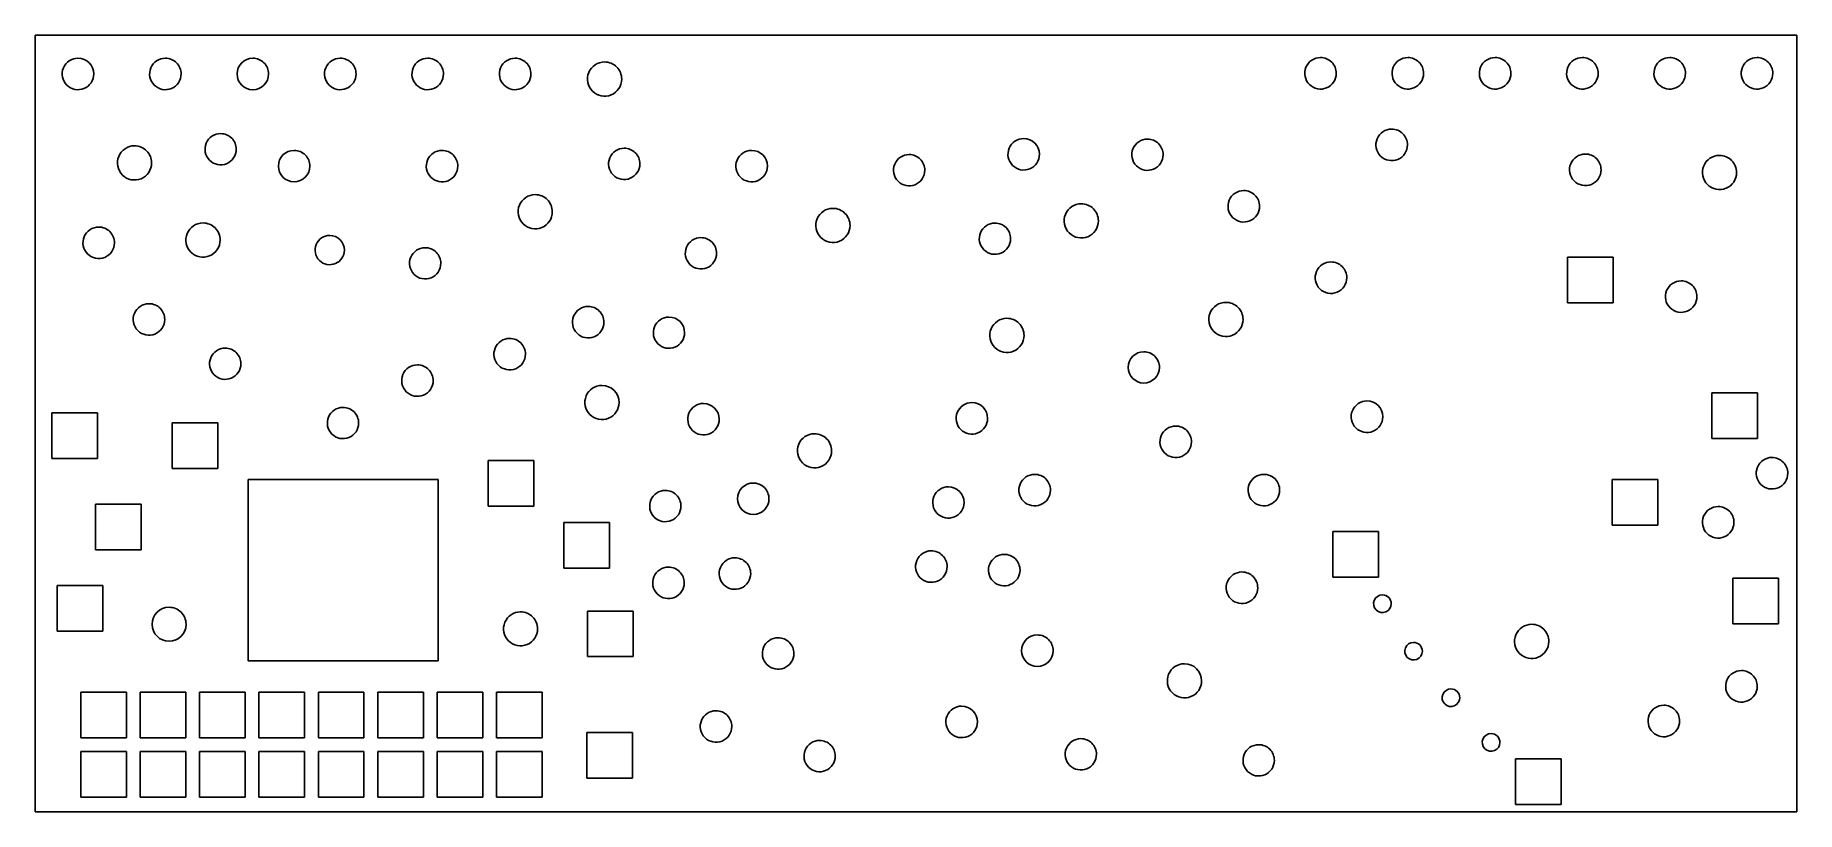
# Model space of a CAD drawing. Extents: x 149 to 40339, y 2 to 17730.
import ezdxf

# ---------------------------------------------------------------- set-up
doc = ezdxf.new("R2010")
doc.units = 0
doc.layers.get('0').update_dxf_attribs({"linetype": 'CONTINUOUS'})

msp = doc.modelspace()

# ---------------------------------------------------------------- linework, layer by layer
at = {"color": 7}
for points in [[(148.96037, 17730.009097), (40339.15611, 17730.009097)], [(148.96037, 17412.509196), (148.96037, 17730.009097)], [(40337.304027, 15877.132594), (40339.15611, 17730.009097)], [(149.75412, 15877.132594), (148.96037, 17412.509196)], [(149.75412, 15877.132594), (149.75412, 2.137568)], [(40337.304027, 2.137568), (40337.304027, 15877.132594)], [(35109.138999, 11618.665178), (35109.138999, 12660.329435)], [(35109.138999, 11618.665178), (35109.138999, 12660.329435)], [(35109.138999, 12660.329435), (36150.803256, 12660.329435)], [(36150.803256, 12660.329435), (36150.803256, 11618.665178)], [(36150.803256, 12660.329435), (36150.803256, 11618.665178)], [(36150.803256, 11618.665178), (35109.138999, 11618.665178)], [(36150.803256, 11618.665178), (35109.138999, 11618.665178)], [(38399.760885, 9564.440822), (38920.725305, 9564.440822)], [(38399.760885, 8522.776565), (38399.760885, 9564.440822)], [(38399.760885, 8522.776565), (38399.760885, 9564.440822)], [(38399.760885, 9564.440822), (39441.425141, 9564.440822)], [(38920.725305, 9564.440822), (39441.425141, 9564.440822)], [(39441.425141, 9564.440822), (39441.425141, 8522.776565)], [(39441.425141, 9564.440822), (39441.425141, 8522.776565)], [(524.668586, 8064.518375), (524.668586, 9106.182632)], [(524.668586, 8064.518375), (524.668586, 9106.182632)], [(524.668586, 9106.182632), (1566.332843, 9106.182632)], [(1566.332843, 9106.182632), (1566.332843, 8064.518375)], [(1566.332843, 9106.182632), (1566.332843, 8064.518375)], [(3274.746891, 7835.38928), (3274.746891, 8877.053537)], [(3275.557309, 7835.838543), (3275.557309, 8877.5028)], [(3275.557309, 8877.5028), (4317.221566, 8877.5028)], [(4316.411148, 8877.053537), (4316.411148, 7835.38928)], [(4317.221566, 8877.5028), (4317.221566, 7835.838543)], [(39441.425141, 8522.776565), (38399.760885, 8522.776565)], [(39441.425141, 8522.776565), (38399.760885, 8522.776565)], [(1566.332843, 8064.518375), (524.668586, 8064.518375)], [(1566.332843, 8064.518375), (524.668586, 8064.518375)], [(4316.411148, 7835.38928), (3274.746891, 7835.38928)], [(4317.221566, 7835.838543), (3275.557309, 7835.838543)], [(10483.052965, 8022.714222), (11004.017385, 8022.714222)], [(10483.052965, 6981.049965), (10483.052965, 8022.714222)], [(10483.052965, 6981.049965), (10483.052965, 8022.714222)], [(10483.052965, 8022.714222), (11524.717222, 8022.714222)], [(11004.017385, 8022.714222), (11524.717222, 8022.714222)], [(11524.717222, 8022.714222), (11524.717222, 6981.049965)], [(11524.717222, 8022.714222), (11524.717222, 6981.049965)], [(5005.918009, 3444.70935), (5005.918009, 7586.597946)], [(5005.918009, 7586.597946), (9344.457576, 7586.597946)], [(9344.457576, 7586.597946), (9344.457576, 3444.70935)], [(36128.842846, 7585.358109), (36649.807266, 7585.358109)], [(36128.842846, 6543.693852), (36128.842846, 7585.358109)], [(36128.842846, 6543.693852), (36128.842846, 7585.358109)], [(36128.842846, 7585.358109), (37170.507103, 7585.358109)], [(36649.807266, 7585.358109), (37170.507103, 7585.358109)], [(37170.507103, 7585.358109), (37170.507103, 6543.693852)], [(37170.507103, 7585.358109), (37170.507103, 6543.693852)], [(1524.793272, 5981.189861), (1524.793272, 7022.854118)], [(1524.793272, 5981.189861), (1524.793272, 7022.854118)], [(1524.793272, 7022.854118), (2566.457529, 7022.854118)], [(2566.457529, 7022.854118), (2566.457529, 5981.189861)], [(2566.457529, 7022.854118), (2566.457529, 5981.189861)], [(11524.717222, 6981.049965), (10483.052965, 6981.049965)], [(11524.717222, 6981.049965), (10483.052965, 6981.049965)], [(12212.36909, 5564.471242), (12212.36909, 6606.135499)], [(12212.36909, 5564.471242), (12212.36909, 6606.135499)], [(12212.36909, 6606.135499), (13254.033347, 6606.135499)], [(13254.033347, 6606.135499), (13254.033347, 5564.471242)], [(13254.033347, 6606.135499), (13254.033347, 5564.471242)], [(37170.507103, 6543.693852), (36128.842846, 6543.693852)], [(37170.507103, 6543.693852), (36128.842846, 6543.693852)], [(29753.97401, 5356.244224), (29753.97401, 6397.908481)], [(29753.97401, 5356.244224), (29753.97401, 6397.908481)], [(29753.97401, 6397.908481), (30795.638267, 6397.908481)], [(30795.638267, 6397.908481), (30795.638267, 5356.244224)], [(2566.457529, 5981.189861), (1524.793272, 5981.189861)], [(2566.457529, 5981.189861), (1524.793272, 5981.189861)], [(13254.033347, 5564.471242), (12212.36909, 5564.471242)], [(13254.033347, 5564.471242), (12212.36909, 5564.471242)], [(30795.638267, 5356.244224), (29753.97401, 5356.244224)], [(30795.638267, 5356.244224), (29753.97401, 5356.244224)], [(38878.921151, 4293.67789), (38878.921151, 5335.342147)], [(38878.921151, 4293.67789), (38878.921151, 5335.342147)], [(38878.921151, 5335.342147), (39920.585408, 5335.342147)], [(39920.585408, 5335.342147), (39920.585408, 4293.67789)], [(39920.585408, 5335.342147), (39920.585408, 4293.67789)], [(649.816463, 4126.990442), (649.816463, 5168.654699)], [(649.816463, 4126.990442), (649.816463, 5168.654699)], [(649.816463, 5168.654699), (1691.48072, 5168.654699)], [(1691.48072, 5168.654699), (1691.48072, 4126.990442)], [(1691.48072, 5168.654699), (1691.48072, 4126.990442)], [(12748.679339, 3543.584375), (12748.679339, 4585.248632)], [(12748.679339, 3543.584375), (12748.679339, 4585.248632)], [(12748.679339, 4585.248632), (13790.343596, 4585.248632)], [(13790.343596, 4585.248632), (13790.343596, 3543.584375)], [(13790.343596, 4585.248632), (13790.343596, 3543.584375)], [(1691.48072, 4126.990442), (649.816463, 4126.990442)], [(1691.48072, 4126.990442), (649.816463, 4126.990442)], [(39920.585408, 4293.67789), (38878.921151, 4293.67789)], [(39920.585408, 4293.67789), (38878.921151, 4293.67789)], [(9344.457576, 3444.70935), (5005.918009, 3444.70935)], [(13790.343596, 3543.584375), (12748.679339, 3543.584375)], [(13790.343596, 3543.584375), (12748.679339, 3543.584375)], [(1191.418377, 1689.384956), (1191.418377, 2731.049213)], [(1191.418377, 1689.384956), (1191.418377, 2731.049213)], [(1191.418377, 2731.049213), (2233.082634, 2731.049213)], [(2233.082634, 2731.049213), (2233.082634, 1689.384956)], [(2233.082634, 2731.049213), (2233.082634, 1689.384956)], [(2545.555452, 1689.384956), (2545.555452, 2731.049213)], [(2545.555452, 1689.384956), (2545.555452, 2731.049213)], [(2545.555452, 2731.049213), (3587.219709, 2731.049213)], [(3587.219709, 2731.049213), (3587.219709, 1689.384956)], [(3587.219709, 2731.049213), (3587.219709, 1689.384956)], [(3899.692528, 1689.384956), (3899.692528, 2731.049213)], [(3899.692528, 1689.384956), (3899.692528, 2731.049213)], [(3899.692528, 2731.049213), (4941.356785, 2731.049213)], [(4941.356785, 2731.049213), (4941.356785, 1689.384956)], [(4941.356785, 2731.049213), (4941.356785, 1689.384956)], [(5253.829604, 1689.384956), (5253.829604, 2731.049213)], [(5253.829604, 1689.384956), (5253.829604, 2731.049213)], [(5253.829604, 2731.049213), (6295.493861, 2731.049213)], [(6295.493861, 2731.049213), (6295.493861, 1689.384956)], [(6295.493861, 2731.049213), (6295.493861, 1689.384956)], [(6608.231263, 1689.384956), (6608.231263, 2731.049213)], [(6608.231263, 1689.384956), (6608.231263, 2731.049213)], [(6608.231263, 2731.049213), (7649.89552, 2731.049213)], [(7649.89552, 2731.049213), (7649.89552, 1689.384956)], [(7649.89552, 2731.049213), (7649.89552, 1689.384956)], [(7962.368338, 1689.384956), (7962.368338, 2731.049213)], [(7962.368338, 1689.384956), (7962.368338, 2731.049213)], [(7962.368338, 2731.049213), (9004.032595, 2731.049213)], [(9004.032595, 2731.049213), (9004.032595, 1689.384956)], [(9004.032595, 2731.049213), (9004.032595, 1689.384956)], [(9316.505414, 1689.384956), (9316.505414, 2731.049213)], [(9316.505414, 1689.384956), (9316.505414, 2731.049213)], [(9316.505414, 2731.049213), (10358.169671, 2731.049213)], [(10358.169671, 2731.049213), (10358.169671, 1689.384956)], [(10358.169671, 2731.049213), (10358.169671, 1689.384956)], [(10670.64249, 1689.384956), (10670.64249, 2731.049213)], [(10670.64249, 1689.384956), (10670.64249, 2731.049213)], [(10670.64249, 2731.049213), (11712.306747, 2731.049213)], [(11712.306747, 2731.049213), (11712.306747, 1689.384956)], [(11712.306747, 2731.049213), (11712.306747, 1689.384956)], [(2233.082634, 1689.384956), (1191.418377, 1689.384956)], [(3587.219709, 1689.384956), (2545.555452, 1689.384956)], [(4941.356785, 1689.384956), (3899.692528, 1689.384956)], [(6295.493861, 1689.384956), (5253.829604, 1689.384956)], [(7649.89552, 1689.384956), (6608.231263, 1689.384956)], [(9004.032595, 1689.384956), (7962.368338, 1689.384956)], [(10358.169671, 1689.384956), (9316.505414, 1689.384956)], [(11712.306747, 1689.384956), (10670.64249, 1689.384956)], [(12733.068927, 772.868577), (12733.068927, 1814.532834)], [(12733.068927, 772.868577), (12733.068927, 1814.532834)], [(12733.068927, 1814.532834), (13774.733184, 1814.532834)], [(13774.733184, 1814.532834), (13774.733184, 772.868577)], [(13774.733184, 1814.532834), (13774.733184, 772.868577)], [(1191.418377, 335.24788), (1191.418377, 1376.912137)], [(1191.418377, 335.24788), (1191.418377, 1376.912137)], [(1191.418377, 1376.912137), (2233.082634, 1376.912137)], [(2233.082634, 1376.912137), (2233.082634, 335.24788)], [(2233.082634, 1376.912137), (2233.082634, 335.24788)], [(2545.555452, 335.24788), (2545.555452, 1376.912137)], [(2545.555452, 335.24788), (2545.555452, 1376.912137)], [(2545.555452, 1376.912137), (3587.219709, 1376.912137)], [(3587.219709, 1376.912137), (3587.219709, 335.24788)], [(3587.219709, 1376.912137), (3587.219709, 335.24788)], [(3899.692528, 335.24788), (3899.692528, 1376.912137)], [(3899.692528, 335.24788), (3899.692528, 1376.912137)], [(3899.692528, 1376.912137), (4941.356785, 1376.912137)], [(4941.356785, 1376.912137), (4941.356785, 335.24788)], [(4941.356785, 1376.912137), (4941.356785, 335.24788)], [(5253.829604, 335.24788), (5253.829604, 1376.912137)], [(5253.829604, 335.24788), (5253.829604, 1376.912137)], [(5253.829604, 1376.912137), (6295.493861, 1376.912137)], [(6295.493861, 1376.912137), (6295.493861, 335.24788)], [(6295.493861, 1376.912137), (6295.493861, 335.24788)], [(6608.231263, 335.24788), (6608.231263, 1376.912137)], [(6608.231263, 335.24788), (6608.231263, 1376.912137)], [(6608.231263, 1376.912137), (7649.89552, 1376.912137)], [(7649.89552, 1376.912137), (7649.89552, 335.24788)], [(7649.89552, 1376.912137), (7649.89552, 335.24788)], [(7962.368338, 335.24788), (7962.368338, 1376.912137)], [(7962.368338, 335.24788), (7962.368338, 1376.912137)], [(7962.368338, 1376.912137), (9004.032595, 1376.912137)], [(9004.032595, 1376.912137), (9004.032595, 335.24788)], [(9004.032595, 1376.912137), (9004.032595, 335.24788)], [(9316.505414, 335.24788), (9316.505414, 1376.912137)], [(9316.505414, 335.24788), (9316.505414, 1376.912137)], [(9316.505414, 1376.912137), (10358.169671, 1376.912137)], [(10358.169671, 1376.912137), (10358.169671, 335.24788)], [(10358.169671, 1376.912137), (10358.169671, 335.24788)], [(10670.64249, 335.24788), (10670.64249, 1376.912137)], [(10670.64249, 335.24788), (10670.64249, 1376.912137)], [(10670.64249, 1376.912137), (11712.306747, 1376.912137)], [(11712.306747, 1376.912137), (11712.306747, 335.24788)], [(11712.306747, 1376.912137), (11712.306747, 335.24788)], [(33920.631038, 1210.22469), (34441.330875, 1210.22469)], [(33920.631038, 168.560433), (33920.631038, 1210.22469)], [(33920.631038, 168.560433), (33920.631038, 1210.22469)], [(33920.631038, 1210.22469), (34962.295295, 1210.22469)], [(34441.330875, 1210.22469), (34962.295295, 1210.22469)], [(34962.295295, 1210.22469), (34962.295295, 168.560433)], [(34962.295295, 1210.22469), (34962.295295, 168.560433)], [(13774.733184, 772.868577), (12733.068927, 772.868577)], [(13774.733184, 772.868577), (12733.068927, 772.868577)], [(149.75412, 2.137568), (31899.744171, 2.137568)], [(2233.082634, 335.24788), (1191.418377, 335.24788)], [(3587.219709, 335.24788), (2545.555452, 335.24788)], [(4941.356785, 335.24788), (3899.692528, 335.24788)], [(6295.493861, 335.24788), (5253.829604, 335.24788)], [(7649.89552, 335.24788), (6608.231263, 335.24788)], [(9004.032595, 335.24788), (7962.368338, 335.24788)], [(10358.169671, 335.24788), (9316.505414, 335.24788)], [(11712.306747, 335.24788), (10670.64249, 335.24788)], [(31899.744171, 2.137568), (40337.304027, 2.137568)], [(34962.295295, 168.560433), (33920.631038, 168.560433)], [(34962.295295, 168.560433), (33920.631038, 168.560433)]]:
    msp.add_lwpolyline(points, dxfattribs=at)
for points in [[(1123.883502, 17204.988853)], [(3118.854439, 17204.988853)], [(5113.812412, 17204.988853)], [(7108.77012, 17204.988853)], [(9103.727829, 17204.988853)], [(11098.685537, 17204.98888)], [(13139.495787, 17118.535244)], [(29473.515765, 17219.988051)], [(31465.298474, 17219.988051)], [(33456.8166, 17219.988051)], [(35448.599309, 17219.988051)], [(37440.117435, 17219.988051)], [(39431.900144, 17219.988051)], [(4379.09092, 15484.062611)], [(22702.009649, 15372.07513)], [(25524.929046, 15359.057502)], [(31096.734006, 15586.654687)], [(2414.462469, 15205.539342)], [(6056.178311, 15101.247715)], [(9431.175266, 15101.247715)], [(13587.408243, 15150.724651)], [(16493.670305, 15101.247715)], [(20087.424956, 15004.886363)], [(35514.480539, 15017.903991)], [(38575.973329, 14986.248246)], [(11556.175642, 14090.422277)], [(27722.768397, 14184.572586)], [(18347.843795, 13777.923)], [(24014.50185, 13882.089425)], [(1597.842009, 13351.24118)], [(3977.003754, 13444.574298)], [(22045.764871, 13442.390242)], [(6868.660821, 13158.88122)], [(9045.757109, 12879.886252)], [(15337.414513, 13109.067999)], [(29712.43444, 12554.369082)], [(37702.054853, 12122.067038)], [(2743.67539, 11601.23491)], [(12764.501682, 11538.740082)], [(14608.250062, 11296.5669)], [(22317.624161, 11267.504203)], [(27314.516441, 11632.073728)], [(4483.257345, 10588.224622)], [(10972.849214, 10809.574837)], [(25441.585322, 10504.907357)], [(8868.671275, 10205.398985)], [(13079.091166, 9736.255893)], [(15395.75512, 9324.151817)], [(21518.661062, 9342.91024)], [(30533.171683, 9380.402745)], [(7170.761711, 9234.061353)], [(17928.055745, 8633.128682)], [(26169.718427, 8808.531714)], [(39774.064496, 8090.2038)], [(22952.014098, 7705.404504)], [(28181.29117, 7705.404504)], [(14524.932003, 7338.242724)], [(16530.130141, 7507.496232)], [(20983.250131, 7421.55946)], [(38546.869172, 6969.995359)], [(16112.431506, 5800.194492)], [(20593.971705, 5959.864134)], [(22257.218482, 5879.357536)], [(14596.132943, 5588.347975)], [(27681.228826, 5476.237967)], [(30886.390322, 4953.496124)], [(3202.012955, 4671.193024)], [(11222.827733, 4567.02554)], [(23014.509455, 4038.731502)], [(34291.576755, 4282.084117)], [(17097.846157, 3976.23588)], [(31594.679683, 3870.160005)], [(26368.658309, 3382.077203)], [(39077.094006, 3226.248992)], [(21285.325622, 2413.739495)], [(32448.754416, 2807.646323)], [(37306.238311, 2434.58892)], [(15681.160807, 2309.573334)], [(18045.741316, 1629.911748)], [(24004.077799, 1671.557945)], [(33365.535379, 1786.831491)], [(28062.49329, 1534.079959)]]:
    msp.add_lwpolyline(points, close=True, dxfattribs=at)
for points in [[(791.484759, 16982.887114), (735.796752, 16848.444372), (766.578498, 16693.694082), (869.476518, 16590.796062)], [(1123.883502, 17204.988853), (978.363727, 17204.988853), (847.172766, 17117.329856), (791.484759, 16982.887114)], [(1483.669309, 16845.203046), (1483.669309, 17043.907261), (1322.587717, 17204.988853), (1123.883502, 17204.988853)], [(2786.455696, 16982.887114), (2730.767689, 16848.444372), (2761.549435, 16693.694082), (2864.447455, 16590.796062)], [(3118.854439, 17204.988853), (2973.334664, 17204.988853), (2842.143703, 17117.329856), (2786.455696, 16982.887114)], [(3373.261423, 17099.61003), (3305.788496, 17167.082958), (3214.275568, 17204.988853), (3118.854439, 17204.988853)], [(3478.640247, 16845.203046), (3478.640247, 16940.624175), (3440.734351, 17032.137103), (3373.261423, 17099.61003)], [(5113.812412, 17204.988853), (4915.108198, 17204.988853), (4754.026605, 17043.907261), (4754.026605, 16845.203046)], [(5368.219396, 17099.61003), (5300.746469, 17167.082958), (5209.233541, 17204.988853), (5113.812412, 17204.988853)], [(5473.598219, 16845.203046), (5473.598219, 16940.624175), (5435.692324, 17032.137103), (5368.219396, 17099.61003)], [(6776.371377, 16982.887114), (6720.68337, 16848.444372), (6751.465116, 16693.694082), (6854.363136, 16590.796062)], [(7108.77012, 17204.988853), (6963.250345, 17204.988853), (6832.059384, 17117.329856), (6776.371377, 16982.887114)], [(7363.177105, 17099.61003), (7295.704177, 17167.082958), (7204.191249, 17204.988853), (7108.77012, 17204.988853)], [(7468.555928, 16845.203046), (7468.555928, 16940.624175), (7430.650032, 17032.137103), (7363.177105, 17099.61003)], [(8771.329085, 16982.887114), (8715.641078, 16848.444372), (8746.422825, 16693.694082), (8849.320845, 16590.796062)], [(9103.727829, 17204.988853), (8958.208053, 17204.988853), (8827.017092, 17117.329856), (8771.329085, 16982.887114)], [(9358.134813, 17099.61003), (9290.661885, 17167.082958), (9199.148958, 17204.988853), (9103.727829, 17204.988853)], [(9463.513636, 16845.203046), (9463.513636, 16940.624175), (9425.60774, 17032.137103), (9358.134813, 17099.61003)], [(10766.286769, 16982.887124), (10710.598758, 16848.444372), (10741.380507, 16693.694071), (10844.278534, 16590.796043)], [(11098.685537, 17204.98888), (10953.165751, 17204.98888), (10821.97478, 17117.329876), (10766.286769, 16982.887124)], [(11353.09254, 17099.610049), (11285.619607, 17167.082981), (11194.106673, 17204.98888), (11098.685537, 17204.98888)], [(11458.471371, 16845.203046), (11458.471371, 16940.624182), (11420.565472, 17032.137117), (11353.09254, 17099.610049)], [(13139.495787, 17118.535244), (12981.502874, 17118.535244), (12839.066961, 17023.36261), (12778.605691, 16877.396191)], [(13415.709109, 17004.123941), (13342.452781, 17077.380268), (13243.095879, 17118.535244), (13139.495787, 17118.535244)], [(13530.120413, 16727.910619), (13530.120413, 16831.510711), (13488.965436, 16930.867613), (13415.709109, 17004.123941)], [(29141.117021, 16997.886312), (29085.429014, 16863.44357), (29116.210761, 16708.69328), (29219.108781, 16605.79526)], [(29473.515765, 17219.988051), (29327.99599, 17219.988051), (29196.805028, 17132.329054), (29141.117021, 16997.886312)], [(29727.922749, 17114.609228), (29660.449822, 17182.082156), (29568.936894, 17219.988051), (29473.515765, 17219.988051)], [(29833.301572, 16860.202244), (29833.301572, 16955.623373), (29795.395676, 17047.136301), (29727.922749, 17114.609228)], [(31132.899731, 16997.886312), (31077.211724, 16863.44357), (31107.99347, 16708.69328), (31210.89149, 16605.79526)], [(31465.298474, 17219.988051), (31319.778699, 17219.988051), (31188.587738, 17132.329054), (31132.899731, 16997.886312)], [(31719.705458, 17114.609228), (31652.232531, 17182.082156), (31560.719603, 17219.988051), (31465.298474, 17219.988051)], [(31825.084281, 16860.202244), (31825.084281, 16955.623373), (31787.178385, 17047.136301), (31719.705458, 17114.609228)], [(33124.417857, 16997.886312), (33068.72985, 16863.44357), (33099.511596, 16708.69328), (33202.409616, 16605.79526)], [(33456.8166, 17219.988051), (33311.296825, 17219.988051), (33180.105864, 17132.329054), (33124.417857, 16997.886312)], [(33711.223584, 17114.609228), (33643.750657, 17182.082156), (33552.237729, 17219.988051), (33456.8166, 17219.988051)], [(33816.602407, 16860.202244), (33816.602407, 16955.623373), (33778.696511, 17047.136301), (33711.223584, 17114.609228)], [(35116.200566, 16997.886312), (35060.512559, 16863.44357), (35091.294305, 16708.69328), (35194.192325, 16605.79526)], [(35448.599309, 17219.988051), (35303.079534, 17219.988051), (35171.888573, 17132.329054), (35116.200566, 16997.886312)], [(35703.006293, 17114.609228), (35635.533366, 17182.082156), (35544.020438, 17219.988051), (35448.599309, 17219.988051)], [(35808.385117, 16860.202244), (35808.385117, 16955.623373), (35770.479221, 17047.136301), (35703.006293, 17114.609228)], [(37107.718692, 16997.886312), (37052.030685, 16863.44357), (37082.812431, 16708.69328), (37185.710451, 16605.79526)], [(37440.117435, 17219.988051), (37294.59766, 17219.988051), (37163.406699, 17132.329054), (37107.718692, 16997.886312)], [(37694.524419, 17114.609228), (37627.051492, 17182.082156), (37535.538564, 17219.988051), (37440.117435, 17219.988051)], [(37799.903242, 16860.202244), (37799.903242, 16955.623373), (37761.997347, 17047.136301), (37694.524419, 17114.609228)], [(39099.501401, 16997.886312), (39043.813394, 16863.44357), (39074.59514, 16708.69328), (39177.49316, 16605.79526)], [(39431.900144, 17219.988051), (39286.380369, 17219.988051), (39155.189408, 17132.329054), (39099.501401, 16997.886312)], [(39686.307129, 17114.609228), (39618.834201, 17182.082156), (39527.321273, 17219.988051), (39431.900144, 17219.988051)], [(39791.685952, 16860.202244), (39791.685952, 16955.623373), (39753.780056, 17047.136301), (39686.307129, 17114.609228)], [(869.476518, 16590.796062), (972.374538, 16487.898042), (1127.124828, 16457.116296), (1261.56757, 16512.804303)], [(1261.56757, 16512.804303), (1396.010312, 16568.49231), (1483.669309, 16699.683271), (1483.669309, 16845.203046)], [(2864.447455, 16590.796062), (2967.345475, 16487.898042), (3122.095765, 16457.116296), (3256.538507, 16512.804303)], [(3256.538507, 16512.804303), (3390.981249, 16568.49231), (3478.640247, 16699.683271), (3478.640247, 16845.203046)], [(4754.026605, 16845.203046), (4754.026605, 16646.498832), (4915.108198, 16485.417239), (5113.812412, 16485.417239)], [(5113.812412, 16485.417239), (5312.516627, 16485.417239), (5473.598219, 16646.498832), (5473.598219, 16845.203046)], [(6854.363136, 16590.796062), (6957.261156, 16487.898042), (7112.011446, 16457.116296), (7246.454188, 16512.804303)], [(7246.454188, 16512.804303), (7380.89693, 16568.49231), (7468.555928, 16699.683271), (7468.555928, 16845.203046)], [(8849.320845, 16590.796062), (8952.218864, 16487.898042), (9106.969154, 16457.116296), (9241.411896, 16512.804303)], [(9241.411896, 16512.804303), (9375.854638, 16568.49231), (9463.513636, 16699.683271), (9463.513636, 16845.203046)], [(10844.278534, 16590.796043), (10947.176562, 16487.898016), (11101.926863, 16457.116267), (11236.369615, 16512.804278)], [(11236.369615, 16512.804278), (11370.812367, 16568.492289), (11458.471371, 16699.68326), (11458.471371, 16845.203046)], [(12778.605691, 16877.396191), (12718.14442, 16731.429773), (12751.564605, 16563.415157), (12863.282465, 16451.697297)], [(13288.98136, 16367.020522), (13434.947778, 16427.481793), (13530.120413, 16569.917706), (13530.120413, 16727.910619)], [(29219.108781, 16605.79526), (29322.006801, 16502.89724), (29476.757091, 16472.115494), (29611.199832, 16527.803501)], [(29611.199832, 16527.803501), (29745.642574, 16583.491508), (29833.301572, 16714.682469), (29833.301572, 16860.202244)], [(31210.89149, 16605.79526), (31313.78951, 16502.89724), (31468.5398, 16472.115494), (31602.982542, 16527.803501)], [(31602.982542, 16527.803501), (31737.425284, 16583.491508), (31825.084281, 16714.682469), (31825.084281, 16860.202244)], [(33202.409616, 16605.79526), (33305.307636, 16502.89724), (33460.057926, 16472.115494), (33594.500668, 16527.803501)], [(33594.500668, 16527.803501), (33728.94341, 16583.491508), (33816.602407, 16714.682469), (33816.602407, 16860.202244)], [(35194.192325, 16605.79526), (35297.090345, 16502.89724), (35451.840635, 16472.115494), (35586.283377, 16527.803501)], [(35586.283377, 16527.803501), (35720.726119, 16583.491508), (35808.385117, 16714.682469), (35808.385117, 16860.202244)], [(37185.710451, 16605.79526), (37288.608471, 16502.89724), (37443.358761, 16472.115494), (37577.801503, 16527.803501)], [(37577.801503, 16527.803501), (37712.244245, 16583.491508), (37799.903242, 16714.682469), (37799.903242, 16860.202244)], [(39177.49316, 16605.79526), (39280.39118, 16502.89724), (39435.14147, 16472.115494), (39569.584212, 16527.803501)], [(39569.584212, 16527.803501), (39704.026954, 16583.491508), (39791.685952, 16714.682469), (39791.685952, 16860.202244)], [(12863.282465, 16451.697297), (12975.000326, 16339.979437), (13143.014941, 16306.559252), (13288.98136, 16367.020522)], [(4379.09092, 15484.062611), (4234.619934, 15484.062611), (4104.374493, 15397.035389), (4049.08784, 15263.561602)], [(4631.664342, 15379.443274), (4564.677705, 15446.42991), (4473.824329, 15484.062611), (4379.09092, 15484.062611)], [(4736.283679, 15126.869851), (4736.283679, 15221.603261), (4698.650978, 15312.456637), (4631.664342, 15379.443274)], [(22702.009649, 15372.07513), (22556.489874, 15372.07513), (22425.298913, 15284.416133), (22369.610906, 15149.973391)], [(23061.795456, 15012.289323), (23061.795456, 15210.993538), (22900.713864, 15372.07513), (22702.009649, 15372.07513)], [(25524.929046, 15359.057502), (25380.458061, 15359.057502), (25250.212619, 15272.03028), (25194.925966, 15138.556494)], [(25777.502468, 15254.438165), (25710.515832, 15321.424802), (25619.662456, 15359.057502), (25524.929046, 15359.057502)], [(30764.335263, 15364.552947), (30708.647256, 15230.110205), (30739.429002, 15075.359915), (30842.327022, 14972.461895)], [(31096.734006, 15586.654687), (30951.214231, 15586.654687), (30820.02327, 15498.995689), (30764.335263, 15364.552947)], [(31351.14099, 15481.275863), (31283.668063, 15548.748791), (31192.155135, 15586.654687), (31096.734006, 15586.654687)], [(31456.519813, 15226.868879), (31456.519813, 15322.290008), (31418.613918, 15413.802936), (31351.14099, 15481.275863)], [(2053.572372, 14964.400289), (1993.111102, 14818.43387), (2026.531287, 14650.419255), (2138.249147, 14538.701395)], [(2414.462469, 15205.539342), (2256.469556, 15205.539342), (2114.033642, 15110.366707), (2053.572372, 14964.400289)], [(2690.67579, 15091.128038), (2617.419463, 15164.384365), (2518.062561, 15205.539342), (2414.462469, 15205.539342)], [(2805.087094, 14814.914716), (2805.087094, 14918.514808), (2763.932118, 15017.87171), (2690.67579, 15091.128038)], [(4049.08784, 15263.561602), (3993.801188, 15130.087816), (4024.361084, 14976.452843), (4126.517497, 14874.296429)], [(4126.517497, 14874.296429), (4228.673911, 14772.140016), (4382.308884, 14741.58012), (4515.782671, 14796.866772)], [(4515.782671, 14796.866772), (4649.256457, 14852.153425), (4736.283679, 14982.398866), (4736.283679, 15126.869851)], [(6056.178311, 15101.247715), (5857.474096, 15101.247715), (5696.392503, 14940.166123), (5696.392503, 14741.461908)], [(6310.585295, 14995.868892), (6243.112367, 15063.341819), (6151.59944, 15101.247715), (6056.178311, 15101.247715)], [(6415.964118, 14741.461908), (6415.964118, 14836.883037), (6378.058222, 14928.395965), (6310.585295, 14995.868892)], [(9098.776522, 14879.145976), (9043.088515, 14744.703234), (9073.870262, 14589.952944), (9176.768282, 14487.054924)], [(9431.175266, 15101.247715), (9285.65549, 15101.247715), (9154.464529, 15013.588718), (9098.776522, 14879.145976)], [(9685.58225, 14995.868892), (9618.109322, 15063.341819), (9526.596395, 15101.247715), (9431.175266, 15101.247715)], [(9790.961073, 14741.461908), (9790.961073, 14836.883037), (9753.055177, 14928.395965), (9685.58225, 14995.868892)], [(13257.405163, 14930.223643), (13202.118511, 14796.749857), (13232.678407, 14643.114883), (13334.83482, 14540.95847)], [(13587.408243, 15150.724651), (13442.937257, 15150.724651), (13312.691816, 15063.697429), (13257.405163, 14930.223643)], [(13839.981665, 15046.105314), (13772.995028, 15113.09195), (13682.141652, 15150.724651), (13587.408243, 15150.724651)], [(13944.601002, 14793.531892), (13944.601002, 14888.265301), (13906.968301, 14979.118677), (13839.981665, 15046.105314)], [(16161.271561, 14879.145976), (16105.583554, 14744.703234), (16136.365301, 14589.952944), (16239.263321, 14487.054924)], [(16493.670305, 15101.247715), (16348.15053, 15101.247715), (16216.959568, 15013.588718), (16161.271561, 14879.145976)], [(16853.456112, 14741.461908), (16853.456112, 14940.166123), (16692.374519, 15101.247715), (16493.670305, 15101.247715)], [(20087.424956, 15004.886363), (19942.953971, 15004.886363), (19812.708529, 14917.859141), (19757.421877, 14784.385355)], [(20339.998378, 14900.267026), (20273.011742, 14967.253663), (20182.158366, 15004.886363), (20087.424956, 15004.886363)], [(20444.617715, 14647.693604), (20444.617715, 14742.427014), (20406.985014, 14833.28039), (20339.998378, 14900.267026)], [(22369.610906, 15149.973391), (22313.922899, 15015.530649), (22344.704645, 14860.780359), (22447.602665, 14757.882339)], [(22839.693717, 14679.89058), (22974.136459, 14735.578587), (23061.795456, 14866.769548), (23061.795456, 15012.289323)], [(25194.925966, 15138.556494), (25139.639314, 15005.082708), (25170.19921, 14851.447734), (25272.355624, 14749.291321)], [(25661.620797, 14671.861664), (25795.094583, 14727.148316), (25882.121805, 14857.393758), (25882.121805, 15001.864743)], [(25882.121805, 15001.864743), (25882.121805, 15096.598153), (25844.489104, 15187.451529), (25777.502468, 15254.438165)], [(30842.327022, 14972.461895), (30945.225042, 14869.563875), (31099.975332, 14838.782129), (31234.418074, 14894.470136)], [(31234.418074, 14894.470136), (31368.860816, 14950.158143), (31456.519813, 15081.349104), (31456.519813, 15226.868879)], [(35514.480539, 15017.903991), (35368.960763, 15017.903991), (35237.769802, 14930.244994), (35182.081795, 14795.802252)], [(35768.887523, 14912.525168), (35701.414595, 14979.998096), (35609.901667, 15017.903991), (35514.480539, 15017.903991)], [(35874.266346, 14658.118184), (35874.266346, 14753.539313), (35836.36045, 14845.052241), (35768.887523, 14912.525168)], [(38575.973329, 14986.248246), (38417.980416, 14986.248246), (38275.544503, 14891.075611), (38215.083233, 14745.109193)], [(38852.186651, 14871.836942), (38778.930323, 14945.09327), (38679.573421, 14986.248246), (38575.973329, 14986.248246)], [(38966.597955, 14595.62362), (38966.597955, 14699.223712), (38925.442979, 14798.580614), (38852.186651, 14871.836942)], [(2138.249147, 14538.701395), (2249.967007, 14426.983535), (2417.981623, 14393.56335), (2563.948041, 14454.02462)], [(2563.948041, 14454.02462), (2709.91446, 14514.48589), (2805.087094, 14656.921803), (2805.087094, 14814.914716)], [(5696.392503, 14741.461908), (5696.392503, 14542.757693), (5857.474096, 14381.676101), (6056.178311, 14381.676101)], [(6056.178311, 14381.676101), (6254.882525, 14381.676101), (6415.964118, 14542.757693), (6415.964118, 14741.461908)], [(9176.768282, 14487.054924), (9279.666301, 14384.156904), (9434.416591, 14353.375158), (9568.859333, 14409.063165)], [(9568.859333, 14409.063165), (9703.302075, 14464.751172), (9790.961073, 14595.942133), (9790.961073, 14741.461908)], [(13334.83482, 14540.95847), (13436.991234, 14438.802056), (13590.626207, 14408.24216), (13724.099994, 14463.528812)], [(13724.099994, 14463.528812), (13857.57378, 14518.815465), (13944.601002, 14649.060907), (13944.601002, 14793.531892)], [(16239.263321, 14487.054924), (16342.161341, 14384.156904), (16496.911631, 14353.375158), (16631.354372, 14409.063165)], [(16631.354372, 14409.063165), (16765.797114, 14464.751172), (16853.456112, 14595.942133), (16853.456112, 14741.461908)], [(19757.421877, 14784.385355), (19702.135224, 14650.911569), (19732.69512, 14497.276595), (19834.851534, 14395.120182)], [(20224.116707, 14317.690525), (20357.590493, 14372.977177), (20444.617715, 14503.222619), (20444.617715, 14647.693604)], [(22447.602665, 14757.882339), (22550.500685, 14654.984319), (22705.250975, 14624.202573), (22839.693717, 14679.89058)], [(25272.355624, 14749.291321), (25374.512037, 14647.134908), (25528.147011, 14616.575011), (25661.620797, 14671.861664)], [(35182.081795, 14795.802252), (35126.393788, 14661.35951), (35157.175535, 14506.60922), (35260.073555, 14403.7112)], [(35652.164606, 14325.719441), (35786.607348, 14381.407448), (35874.266346, 14512.598409), (35874.266346, 14658.118184)], [(38215.083233, 14745.109193), (38154.621963, 14599.142774), (38188.042148, 14431.128159), (38299.760008, 14319.410299)], [(38725.458902, 14234.733524), (38871.42532, 14295.194794), (38966.597955, 14437.630707), (38966.597955, 14595.62362)], [(11556.175642, 14090.422277), (11398.182729, 14090.422277), (11255.746815, 13995.249642), (11195.285545, 13849.283224)], [(11832.388963, 13976.010973), (11759.132636, 14049.2673), (11659.775734, 14090.422277), (11556.175642, 14090.422277)], [(19834.851534, 14395.120182), (19937.007947, 14292.963769), (20090.642921, 14262.403872), (20224.116707, 14317.690525)], [(27722.768397, 14184.572586), (27577.248621, 14184.572586), (27446.05766, 14096.913588), (27390.369653, 13962.470846)], [(27977.175381, 14079.193763), (27909.702453, 14146.66669), (27818.189526, 14184.572586), (27722.768397, 14184.572586)], [(28082.554204, 13824.786779), (28082.554204, 13920.207907), (28044.648308, 14011.720835), (27977.175381, 14079.193763)], [(35260.073555, 14403.7112), (35362.971574, 14300.81318), (35517.721864, 14270.031434), (35652.164606, 14325.719441)], [(38299.760008, 14319.410299), (38411.477868, 14207.692439), (38579.492483, 14174.272254), (38725.458902, 14234.733524)], [(11195.285545, 13849.283224), (11134.824275, 13703.316805), (11168.24446, 13535.30219), (11279.96232, 13423.584329)], [(11705.661214, 13338.907555), (11851.627632, 13399.368825), (11946.800267, 13541.804738), (11946.800267, 13699.797651)], [(11946.800267, 13699.797651), (11946.800267, 13803.397743), (11905.645291, 13902.754645), (11832.388963, 13976.010973)], [(18347.843795, 13777.923), (18189.850882, 13777.923), (18047.414968, 13682.750365), (17986.953698, 13536.783946)], [(18624.057116, 13663.511696), (18550.800789, 13736.768023), (18451.443887, 13777.923), (18347.843795, 13777.923)], [(24014.50185, 13882.089425), (23856.508937, 13882.089425), (23714.073024, 13786.916791), (23653.611754, 13640.950372)], [(24290.715172, 13767.678121), (24217.458844, 13840.934449), (24118.101942, 13882.089425), (24014.50185, 13882.089425)], [(24405.126476, 13491.4648), (24405.126476, 13595.064892), (24363.9715, 13694.421794), (24290.715172, 13767.678121)], [(27390.369653, 13962.470846), (27334.681646, 13828.028104), (27365.463393, 13673.277814), (27468.361413, 13570.379794)], [(27860.452464, 13492.388035), (27994.895206, 13548.076042), (28082.554204, 13679.267003), (28082.554204, 13824.786779)], [(1597.842009, 13351.24118), (1452.322234, 13351.24118), (1321.131273, 13263.582183), (1265.443265, 13129.139441)], [(1852.248993, 13245.862357), (1784.776066, 13313.335284), (1693.263138, 13351.24118), (1597.842009, 13351.24118)], [(3977.003754, 13444.574298), (3819.010841, 13444.574298), (3676.574928, 13349.401663), (3616.113657, 13203.435245)], [(4253.217075, 13330.162994), (4179.960748, 13403.419321), (4080.603846, 13444.574298), (3977.003754, 13444.574298)], [(4367.628379, 13053.949672), (4367.628379, 13157.549764), (4326.473403, 13256.906666), (4253.217075, 13330.162994)], [(11279.96232, 13423.584329), (11391.68018, 13311.866469), (11559.694795, 13278.446284), (11705.661214, 13338.907555)], [(17986.953698, 13536.783946), (17926.492428, 13390.817528), (17959.912613, 13222.802912), (18071.630473, 13111.085052)], [(18497.329367, 13026.408278), (18643.295786, 13086.869548), (18738.46842, 13229.305461), (18738.46842, 13387.298374)], [(18738.46842, 13387.298374), (18738.46842, 13490.898466), (18697.313444, 13590.255368), (18624.057116, 13663.511696)], [(22045.764871, 13442.390242), (21901.293886, 13442.390242), (21771.048445, 13355.363021), (21715.761792, 13221.889234)], [(22298.338294, 13337.770905), (22231.351657, 13404.757542), (22140.498281, 13442.390242), (22045.764871, 13442.390242)], [(22402.95763, 13085.197483), (22402.95763, 13179.930893), (22365.32493, 13270.784269), (22298.338294, 13337.770905)], [(23653.611754, 13640.950372), (23593.150484, 13494.983954), (23626.570669, 13326.969338), (23738.288529, 13215.251478)], [(24163.987423, 13130.574703), (24309.953841, 13191.035973), (24405.126476, 13333.471887), (24405.126476, 13491.4648)], [(27468.361413, 13570.379794), (27571.259432, 13467.481775), (27726.009722, 13436.700028), (27860.452464, 13492.388035)], [(1265.443265, 13129.139441), (1209.755258, 12994.696699), (1240.537005, 12839.946409), (1343.435025, 12737.048389)], [(1735.526077, 12659.05663), (1869.968818, 12714.744637), (1957.627816, 12845.935598), (1957.627816, 12991.455373)], [(1957.627816, 12991.455373), (1957.627816, 13086.876502), (1919.72192, 13178.38943), (1852.248993, 13245.862357)], [(3616.113657, 13203.435245), (3555.652387, 13057.468826), (3589.072572, 12889.454211), (3700.790432, 12777.736351)], [(4126.489326, 12693.059576), (4272.455745, 12753.520846), (4367.628379, 12895.956759), (4367.628379, 13053.949672)], [(6560.004831, 12952.643881), (6508.294536, 12827.804186), (6536.877588, 12684.107482), (6632.425753, 12588.559316)], [(6868.660821, 13158.88122), (6733.535309, 13158.88122), (6611.715125, 13077.483575), (6560.004831, 12952.643881)], [(7104.895888, 13061.029451), (7042.242453, 13123.682886), (6957.266159, 13158.88122), (6868.660821, 13158.88122)], [(7202.747657, 12824.794384), (7202.747657, 12913.399722), (7167.549323, 12998.376016), (7104.895888, 13061.029451)], [(9045.757109, 12879.886252), (8901.286124, 12879.886252), (8771.040683, 12792.85903), (8715.75403, 12659.385244)], [(9298.330532, 12775.266915), (9231.343895, 12842.253551), (9140.490519, 12879.886252), (9045.757109, 12879.886252)], [(15007.411434, 12888.566991), (14952.124781, 12755.093205), (14982.684677, 12601.458231), (15084.841091, 12499.301818)], [(15337.414513, 13109.067999), (15192.943528, 13109.067999), (15062.698086, 13022.040777), (15007.411434, 12888.566991)], [(15589.987935, 13004.448662), (15523.001299, 13071.435298), (15432.147923, 13109.067999), (15337.414513, 13109.067999)], [(15694.607272, 12751.87524), (15694.607272, 12846.60865), (15656.974572, 12937.462025), (15589.987935, 13004.448662)], [(18071.630473, 13111.085052), (18183.348333, 12999.367192), (18351.362949, 12965.947007), (18497.329367, 13026.408278)], [(21715.761792, 13221.889234), (21660.47514, 13088.415448), (21691.035036, 12934.780474), (21793.191449, 12832.624061)], [(22182.456622, 12755.194404), (22315.930409, 12810.481056), (22402.95763, 12940.726498), (22402.95763, 13085.197483)], [(23738.288529, 13215.251478), (23850.006389, 13103.533618), (24018.021004, 13070.113433), (24163.987423, 13130.574703)], [(1343.435025, 12737.048389), (1446.333045, 12634.150369), (1601.083335, 12603.368623), (1735.526077, 12659.05663)], [(3700.790432, 12777.736351), (3812.508292, 12666.01849), (3980.522908, 12632.598306), (4126.489326, 12693.059576)], [(6632.425753, 12588.559316), (6727.973919, 12493.011151), (6871.670623, 12464.428099), (6996.510318, 12516.138394)], [(6996.510318, 12516.138394), (7121.350012, 12567.848688), (7202.747657, 12689.668872), (7202.747657, 12824.794384)], [(8715.75403, 12659.385244), (8660.467378, 12525.911458), (8691.027274, 12372.276484), (8793.183687, 12270.120071)], [(9182.44886, 12192.690414), (9315.922647, 12247.977066), (9402.949868, 12378.222508), (9402.949868, 12522.693493)], [(9402.949868, 12522.693493), (9402.949868, 12617.426903), (9365.317168, 12708.280279), (9298.330532, 12775.266915)], [(15084.841091, 12499.301818), (15186.997504, 12397.145404), (15340.632478, 12366.585508), (15474.106264, 12421.87216)], [(15474.106264, 12421.87216), (15607.58005, 12477.158813), (15694.607272, 12607.404255), (15694.607272, 12751.87524)], [(21793.191449, 12832.624061), (21895.347863, 12730.467648), (22048.982836, 12699.907751), (22182.456622, 12755.194404)], [(29712.43444, 12554.369082), (29566.914665, 12554.369082), (29435.723704, 12466.710084), (29380.035697, 12332.267342)], [(29966.841424, 12448.990259), (29899.368497, 12516.463186), (29807.855569, 12554.369082), (29712.43444, 12554.369082)], [(8793.183687, 12270.120071), (8895.340101, 12167.963657), (9048.975074, 12137.403761), (9182.44886, 12192.690414)], [(29380.035697, 12332.267342), (29324.347689, 12197.824601), (29355.129436, 12043.074311), (29458.027456, 11940.176291)], [(29850.118508, 11862.184531), (29984.56125, 11917.872538), (30072.220247, 12049.0635), (30072.220247, 12194.583275)], [(30072.220247, 12194.583275), (30072.220247, 12290.004404), (30034.314351, 12381.517332), (29966.841424, 12448.990259)], [(37702.054853, 12122.067038), (37556.535078, 12122.067038), (37425.344117, 12034.408041), (37369.65611, 11899.965299)], [(37956.461837, 12016.688215), (37888.98891, 12084.161142), (37797.475982, 12122.067038), (37702.054853, 12122.067038)], [(29458.027456, 11940.176291), (29560.925476, 11837.278271), (29715.675766, 11806.496524), (29850.118508, 11862.184531)], [(37369.65611, 11899.965299), (37313.968103, 11765.522557), (37344.749849, 11610.772267), (37447.647869, 11507.874247)], [(37839.738921, 11429.882488), (37974.181663, 11485.570495), (38061.84066, 11616.761456), (38061.84066, 11762.281231)], [(38061.84066, 11762.281231), (38061.84066, 11857.70236), (38023.934765, 11949.215288), (37956.461837, 12016.688215)], [(2411.276647, 11379.13317), (2355.58864, 11244.690428), (2386.370386, 11089.940138), (2489.268406, 10987.042119)], [(2743.67539, 11601.23491), (2598.155615, 11601.23491), (2466.964654, 11513.575912), (2411.276647, 11379.13317)], [(2998.082374, 11495.856087), (2930.609447, 11563.329014), (2839.096519, 11601.23491), (2743.67539, 11601.23491)], [(3103.461198, 11241.449103), (3103.461198, 11336.870232), (3065.555302, 11428.383159), (2998.082374, 11495.856087)], [(12432.102938, 11316.638342), (12376.414931, 11182.1956), (12407.196678, 11027.44531), (12510.094698, 10924.54729)], [(12764.501682, 11538.740082), (12618.981906, 11538.740082), (12487.790945, 11451.081084), (12432.102938, 11316.638342)], [(13018.908666, 11433.361258), (12951.435738, 11500.834186), (12859.922811, 11538.740082), (12764.501682, 11538.740082)], [(13124.287489, 11178.954274), (13124.287489, 11274.375403), (13086.381593, 11365.888331), (13018.908666, 11433.361258)], [(14608.250062, 11296.5669), (14463.779077, 11296.5669), (14333.533635, 11209.539678), (14278.246983, 11076.065892)], [(14965.442821, 10939.374141), (14965.442821, 11136.646255), (14805.522176, 11296.5669), (14608.250062, 11296.5669)], [(22317.624161, 11267.504203), (22159.631248, 11267.504203), (22017.195335, 11172.331568), (21956.734065, 11026.36515)], [(22593.837483, 11153.092899), (22520.581155, 11226.349226), (22421.224253, 11267.504203), (22317.624161, 11267.504203)], [(26953.626345, 11390.934675), (26893.165075, 11244.968257), (26926.58526, 11076.953641), (27038.30312, 10965.235781)], [(27314.516441, 11632.073728), (27156.523528, 11632.073728), (27014.087615, 11536.901094), (26953.626345, 11390.934675)], [(27590.729763, 11517.662424), (27517.473435, 11590.918752), (27418.116533, 11632.073728), (27314.516441, 11632.073728)], [(27705.141067, 11241.449103), (27705.141067, 11345.049195), (27663.986091, 11444.406097), (27590.729763, 11517.662424)], [(37447.647869, 11507.874247), (37550.545889, 11404.976227), (37705.296179, 11374.194481), (37839.738921, 11429.882488)], [(2489.268406, 10987.042119), (2592.166426, 10884.144099), (2746.916716, 10853.362352), (2881.359458, 10909.050359)], [(2881.359458, 10909.050359), (3015.8022, 10964.738366), (3103.461198, 11095.929327), (3103.461198, 11241.449103)], [(12510.094698, 10924.54729), (12612.992717, 10821.64927), (12767.743007, 10790.867524), (12902.185749, 10846.555531)], [(12902.185749, 10846.555531), (13036.628491, 10902.243538), (13124.287489, 11033.434499), (13124.287489, 11178.954274)], [(14278.246983, 11076.065892), (14222.96033, 10942.592106), (14253.520227, 10788.957132), (14355.67664, 10686.800719)], [(14744.941813, 10609.371062), (14878.4156, 10664.657714), (14965.442821, 10794.903156), (14965.442821, 10939.374141)], [(21956.734065, 11026.36515), (21896.272795, 10880.398731), (21929.692979, 10712.384116), (22041.41084, 10600.666256)], [(22467.109734, 10515.989481), (22613.076152, 10576.450751), (22708.248787, 10718.886664), (22708.248787, 10876.879577)], [(22708.248787, 10876.879577), (22708.248787, 10980.479669), (22667.09381, 11079.836571), (22593.837483, 11153.092899)], [(27038.30312, 10965.235781), (27150.02098, 10853.517921), (27318.035595, 10820.097736), (27464.002014, 10880.559006)], [(27464.002014, 10880.559006), (27609.968432, 10941.020276), (27705.141067, 11083.45619), (27705.141067, 11241.449103)], [(4483.257345, 10588.224622), (4338.78636, 10588.224622), (4208.540918, 10501.1974), (4153.254266, 10367.723614)], [(4735.830767, 10483.605285), (4668.844131, 10550.591922), (4577.990755, 10588.224622), (4483.257345, 10588.224622)], [(4840.450104, 10231.031863), (4840.450104, 10325.765273), (4802.817404, 10416.618649), (4735.830767, 10483.605285)], [(10640.45047, 10587.473097), (10584.762463, 10453.030356), (10615.54421, 10298.280066), (10718.44223, 10195.382046)], [(10972.849214, 10809.574837), (10827.329439, 10809.574837), (10696.138478, 10721.915839), (10640.45047, 10587.473097)], [(11227.256198, 10704.196014), (11159.783271, 10771.668941), (11068.270343, 10809.574837), (10972.849214, 10809.574837)], [(11110.533282, 10117.390286), (11244.976023, 10173.078293), (11332.635021, 10304.269255), (11332.635021, 10449.78903)], [(11332.635021, 10449.78903), (11332.635021, 10545.210159), (11294.729125, 10636.723087), (11227.256198, 10704.196014)], [(14355.67664, 10686.800719), (14457.833053, 10584.644306), (14611.468027, 10554.084409), (14744.941813, 10609.371062)], [(22041.41084, 10600.666256), (22153.1287, 10488.948396), (22321.143315, 10455.528211), (22467.109734, 10515.989481)], [(25441.585322, 10504.907357), (25244.313208, 10504.907357), (25084.392563, 10344.986711), (25084.392563, 10147.714597)], [(25694.158744, 10400.28802), (25627.172108, 10467.274656), (25536.318732, 10504.907357), (25441.585322, 10504.907357)], [(4153.254266, 10367.723614), (4097.967613, 10234.249828), (4128.52751, 10080.614854), (4230.683923, 9978.458441)], [(4619.949096, 9901.028784), (4753.422883, 9956.315436), (4840.450104, 10086.560878), (4840.450104, 10231.031863)], [(8868.671275, 10205.398985), (8723.1515, 10205.398985), (8591.960539, 10117.739987), (8536.272532, 9983.297245)], [(9123.078259, 10100.020162), (9055.605332, 10167.493089), (8964.092404, 10205.398985), (8868.671275, 10205.398985)], [(9228.457083, 9845.613177), (9228.457083, 9941.034306), (9190.551187, 10032.547234), (9123.078259, 10100.020162)], [(10718.44223, 10195.382046), (10821.34025, 10092.484026), (10976.09054, 10061.702279), (11110.533282, 10117.390286)], [(25084.392563, 10147.714597), (25084.392563, 9950.442484), (25244.313208, 9790.521838), (25441.585322, 9790.521838)], [(25441.585322, 9790.521838), (25638.857436, 9790.521838), (25798.778081, 9950.442484), (25798.778081, 10147.714597)], [(25798.778081, 10147.714597), (25798.778081, 10242.448007), (25761.145381, 10333.301383), (25694.158744, 10400.28802)], [(4230.683923, 9978.458441), (4332.840336, 9876.302027), (4486.47531, 9845.742131), (4619.949096, 9901.028784)], [(8536.272532, 9983.297245), (8480.584525, 9848.854503), (8511.366271, 9694.104213), (8614.264291, 9591.206193)], [(9006.355343, 9513.214434), (9140.798085, 9568.902441), (9228.457083, 9700.093402), (9228.457083, 9845.613177)], [(13079.091166, 9736.255893), (12921.097932, 9736.255893), (12778.66173, 9641.083065), (12718.200337, 9495.11635)], [(13469.716586, 9345.630474), (13469.716586, 9561.366936), (13294.827628, 9736.255893), (13079.091166, 9736.255893)], [(8614.264291, 9591.206193), (8717.162311, 9488.308174), (8871.912601, 9457.526427), (9006.355343, 9513.214434)], [(12718.200337, 9495.11635), (12657.738944, 9349.149635), (12691.159196, 9181.134678), (12802.877284, 9069.416591)], [(13228.577043, 8984.739644), (13374.543758, 9045.201037), (13469.716586, 9187.63724), (13469.716586, 9345.630474)], [(15395.75512, 9324.151817), (15250.235344, 9324.151817), (15119.044383, 9236.492819), (15063.356376, 9102.050078)], [(15755.540927, 8964.36601), (15755.540927, 9163.070224), (15594.459334, 9324.151817), (15395.75512, 9324.151817)], [(21518.661062, 9342.91024), (21373.141286, 9342.91024), (21241.950325, 9255.251243), (21186.262318, 9120.808501)], [(21878.446869, 8983.124433), (21878.446869, 9181.828648), (21717.365276, 9342.91024), (21518.661062, 9342.91024)], [(30533.171683, 9380.402745), (30387.651908, 9380.402745), (30256.460946, 9292.743748), (30200.772939, 9158.301006)], [(30892.95749, 9020.616938), (30892.95749, 9219.321153), (30731.875897, 9380.402745), (30533.171683, 9380.402745)], [(6840.758632, 9013.560345), (6785.47198, 8880.086558), (6816.031876, 8726.451585), (6918.188289, 8624.295171)], [(7170.761711, 9234.061353), (7026.290726, 9234.061353), (6896.045285, 9147.034131), (6840.758632, 9013.560345)], [(7423.335134, 9129.442016), (7356.348497, 9196.428652), (7265.495121, 9234.061353), (7170.761711, 9234.061353)], [(7307.453463, 8546.865514), (7440.927249, 8602.152167), (7527.954471, 8732.397608), (7527.954471, 8876.868594)], [(7527.954471, 8876.868594), (7527.954471, 8971.602003), (7490.32177, 9062.455379), (7423.335134, 9129.442016)], [(12802.877284, 9069.416591), (12914.595371, 8957.698504), (13082.610327, 8924.278251), (13228.577043, 8984.739644)], [(15063.356376, 9102.050078), (15007.668369, 8967.607336), (15038.450116, 8812.857046), (15141.348136, 8709.959026)], [(15533.439187, 8631.967266), (15667.881929, 8687.655274), (15755.540927, 8818.846235), (15755.540927, 8964.36601)], [(21186.262318, 9120.808501), (21130.574311, 8986.365759), (21161.356058, 8831.615469), (21264.254077, 8728.717449)], [(21656.345129, 8650.72569), (21790.787871, 8706.413697), (21878.446869, 8837.604658), (21878.446869, 8983.124433)], [(30200.772939, 9158.301006), (30145.084932, 9023.858264), (30175.866679, 8869.107974), (30278.764699, 8766.209954)], [(30670.85575, 8688.218195), (30805.298492, 8743.906202), (30892.95749, 8875.097163), (30892.95749, 9020.616938)], [(6918.188289, 8624.295171), (7020.344703, 8522.138758), (7173.979676, 8491.578862), (7307.453463, 8546.865514)], [(15141.348136, 8709.959026), (15244.246155, 8607.061006), (15398.996445, 8576.279259), (15533.439187, 8631.967266)], [(17928.055745, 8633.128682), (17770.062511, 8633.128682), (17627.626308, 8537.955854), (17567.164915, 8391.989139)], [(18204.269628, 8518.717146), (18131.013151, 8591.973622), (18031.656047, 8633.128682), (17928.055745, 8633.128682)], [(18318.681164, 8242.503263), (18318.681164, 8346.103566), (18277.526104, 8445.46067), (18204.269628, 8518.717146)], [(21264.254077, 8728.717449), (21367.152097, 8625.819429), (21521.902387, 8595.037683), (21656.345129, 8650.72569)], [(25837.319684, 8586.429974), (25781.631677, 8451.987233), (25812.413423, 8297.236943), (25915.311443, 8194.338923)], [(26169.718427, 8808.531714), (26024.198652, 8808.531714), (25893.007691, 8720.872716), (25837.319684, 8586.429974)], [(26424.125411, 8703.152891), (26356.652484, 8770.625818), (26265.139556, 8808.531714), (26169.718427, 8808.531714)], [(26307.402495, 8116.347163), (26441.845237, 8172.03517), (26529.504234, 8303.226132), (26529.504234, 8448.745907)], [(26529.504234, 8448.745907), (26529.504234, 8544.167036), (26491.598338, 8635.679964), (26424.125411, 8703.152891)], [(30278.764699, 8766.209954), (30381.662719, 8663.311934), (30536.413008, 8632.530188), (30670.85575, 8688.218195)], [(17567.164915, 8391.989139), (17506.703522, 8246.022424), (17540.123775, 8078.007467), (17651.841862, 7966.28938)], [(18077.541621, 7881.612433), (18223.508336, 7942.073826), (18318.681164, 8084.510029), (18318.681164, 8242.503263)], [(25915.311443, 8194.338923), (26018.209463, 8091.440903), (26172.959753, 8060.659156), (26307.402495, 8116.347163)], [(39774.064496, 8090.2038), (39628.54472, 8090.2038), (39497.353759, 8002.544802), (39441.665752, 7868.10206)], [(40028.47148, 7984.824976), (39960.998552, 8052.297904), (39869.485624, 8090.2038), (39774.064496, 8090.2038)], [(17651.841862, 7966.28938), (17763.559949, 7854.571293), (17931.574906, 7821.15104), (18077.541621, 7881.612433)], [(22952.014098, 7705.404504), (22806.494323, 7705.404504), (22675.303361, 7617.745506), (22619.615354, 7483.302764)], [(23206.421082, 7600.02568), (23138.948155, 7667.498608), (23047.435227, 7705.404504), (22952.014098, 7705.404504)], [(28181.29117, 7705.404504), (28035.771394, 7705.404504), (27904.580433, 7617.745506), (27848.892426, 7483.302764)], [(28435.698154, 7600.02568), (28368.225226, 7667.498608), (28276.712299, 7705.404504), (28181.29117, 7705.404504)], [(39441.665752, 7868.10206), (39385.977745, 7733.659318), (39416.759492, 7578.909028), (39519.657511, 7476.011008)], [(39911.748563, 7398.019249), (40046.191305, 7453.707256), (40133.850303, 7584.898217), (40133.850303, 7730.417992)], [(40133.850303, 7730.417992), (40133.850303, 7825.839121), (40095.944407, 7917.352049), (40028.47148, 7984.824976)], [(14524.932003, 7338.242724), (14380.461018, 7338.242724), (14250.215576, 7251.215502), (14194.928924, 7117.741716)], [(14777.505425, 7233.623387), (14710.518789, 7300.610023), (14619.665413, 7338.242724), (14524.932003, 7338.242724)], [(16530.130141, 7507.496232), (16331.425927, 7507.496232), (16170.344334, 7346.414639), (16170.344334, 7147.710425)], [(16784.537125, 7402.117409), (16717.064198, 7469.590336), (16625.55127, 7507.496232), (16530.130141, 7507.496232)], [(16889.915949, 7147.710425), (16889.915949, 7243.131554), (16852.010053, 7334.644482), (16784.537125, 7402.117409)], [(20983.250131, 7421.55946), (20838.779146, 7421.55946), (20708.533705, 7334.532238), (20653.247052, 7201.058452)], [(21340.442891, 7064.366701), (21340.442891, 7261.638815), (21180.522245, 7421.55946), (20983.250131, 7421.55946)], [(22619.615354, 7483.302764), (22563.927347, 7348.860022), (22594.709094, 7194.109732), (22697.607114, 7091.211712)], [(23089.698165, 7013.219953), (23224.140907, 7068.90796), (23311.799905, 7200.098921), (23311.799905, 7345.618696)], [(23311.799905, 7345.618696), (23311.799905, 7441.039825), (23273.894009, 7532.552753), (23206.421082, 7600.02568)], [(27848.892426, 7483.302764), (27793.204419, 7348.860022), (27823.986166, 7194.109732), (27926.884186, 7091.211712)], [(28318.975237, 7013.219953), (28453.417979, 7068.90796), (28541.076977, 7200.098921), (28541.076977, 7345.618696)], [(28541.076977, 7345.618696), (28541.076977, 7441.039825), (28503.171081, 7532.552753), (28435.698154, 7600.02568)], [(39519.657511, 7476.011008), (39622.555531, 7373.112988), (39777.305821, 7342.331242), (39911.748563, 7398.019249)], [(14194.928924, 7117.741716), (14139.642271, 6984.267929), (14170.202167, 6830.632956), (14272.358581, 6728.476542)], [(14661.623754, 6651.046885), (14795.09754, 6706.333538), (14882.124762, 6836.578979), (14882.124762, 6981.049965)], [(14882.124762, 6981.049965), (14882.124762, 7075.783374), (14844.492062, 7166.63675), (14777.505425, 7233.623387)], [(16170.344334, 7147.710425), (16170.344334, 6949.00621), (16331.425927, 6787.924618), (16530.130141, 6787.924618)], [(16530.130141, 6787.924618), (16728.834356, 6787.924618), (16889.915949, 6949.00621), (16889.915949, 7147.710425)], [(20653.247052, 7201.058452), (20597.9604, 7067.584666), (20628.520296, 6913.949692), (20730.676709, 6811.793279)], [(21119.941882, 6734.363622), (21253.415669, 6789.650274), (21340.442891, 6919.895716), (21340.442891, 7064.366701)], [(22697.607114, 7091.211712), (22800.505134, 6988.313692), (22955.255424, 6957.531946), (23089.698165, 7013.219953)], [(27926.884186, 7091.211712), (28029.782205, 6988.313692), (28184.532495, 6957.531946), (28318.975237, 7013.219953)], [(38546.869172, 6969.995359), (38401.349397, 6969.995359), (38270.158435, 6882.336361), (38214.470428, 6747.893619)], [(38801.276156, 6864.616536), (38733.803229, 6932.089463), (38642.290301, 6969.995359), (38546.869172, 6969.995359)], [(38906.654979, 6610.209552), (38906.654979, 6705.630681), (38868.749083, 6797.143608), (38801.276156, 6864.616536)], [(14272.358581, 6728.476542), (14374.514994, 6626.320129), (14528.149968, 6595.760233), (14661.623754, 6651.046885)], [(20730.676709, 6811.793279), (20832.833123, 6709.636866), (20986.468096, 6679.076969), (21119.941882, 6734.363622)], [(38214.470428, 6747.893619), (38158.782421, 6613.450877), (38189.564168, 6458.700587), (38292.462188, 6355.802568)], [(38684.553239, 6277.810808), (38818.995981, 6333.498815), (38906.654979, 6464.689776), (38906.654979, 6610.209552)], [(38292.462188, 6355.802568), (38395.360208, 6252.904548), (38550.110497, 6222.122801), (38684.553239, 6277.810808)], [(16112.431506, 5800.194492), (15966.91173, 5800.194492), (15835.720769, 5712.535494), (15780.032762, 5578.092753)], [(16366.83849, 5694.815669), (16299.365562, 5762.288596), (16207.852634, 5800.194492), (16112.431506, 5800.194492)], [(16472.217313, 5440.408685), (16472.217313, 5535.829814), (16434.311417, 5627.342742), (16366.83849, 5694.815669)], [(20261.572962, 5737.762394), (20205.884955, 5603.319652), (20236.666701, 5448.569362), (20339.564721, 5345.671342)], [(20593.971705, 5959.864134), (20448.45193, 5959.864134), (20317.260969, 5872.205136), (20261.572962, 5737.762394)], [(20848.37869, 5854.485311), (20780.905762, 5921.958238), (20689.392834, 5959.864134), (20593.971705, 5959.864134)], [(20953.757513, 5600.078327), (20953.757513, 5695.499455), (20915.851617, 5787.012383), (20848.37869, 5854.485311)], [(21924.819739, 5657.255796), (21869.131732, 5522.813055), (21899.913478, 5368.062765), (22002.811498, 5265.164745)], [(22257.218482, 5879.357536), (22111.698707, 5879.357536), (21980.507746, 5791.698538), (21924.819739, 5657.255796)], [(22511.625466, 5773.978713), (22444.152539, 5841.45164), (22352.639611, 5879.357536), (22257.218482, 5879.357536)], [(22617.004289, 5519.571729), (22617.004289, 5614.992858), (22579.098394, 5706.505786), (22511.625466, 5773.978713)], [(14263.7342, 5366.246236), (14208.046193, 5231.803494), (14238.827939, 5077.053204), (14341.725959, 4974.155184)], [(14596.132943, 5588.347975), (14450.613168, 5588.347975), (14319.422207, 5500.688978), (14263.7342, 5366.246236)], [(14850.539927, 5482.969152), (14783.067, 5550.442079), (14691.554072, 5588.347975), (14596.132943, 5588.347975)], [(14733.817011, 4896.163425), (14868.259753, 4951.851432), (14955.91875, 5083.042393), (14955.91875, 5228.562168)], [(14955.91875, 5228.562168), (14955.91875, 5323.983297), (14918.012855, 5415.496225), (14850.539927, 5482.969152)], [(15780.032762, 5578.092753), (15724.344755, 5443.650011), (15755.126502, 5288.899721), (15858.024521, 5186.001701)], [(16250.115573, 5108.009941), (16384.558315, 5163.697949), (16472.217313, 5294.88891), (16472.217313, 5440.408685)], [(20339.564721, 5345.671342), (20442.462741, 5242.773323), (20597.213031, 5211.991576), (20731.655773, 5267.679583)], [(20731.655773, 5267.679583), (20866.098515, 5323.36759), (20953.757513, 5454.558551), (20953.757513, 5600.078327)], [(22002.811498, 5265.164745), (22105.709518, 5162.266725), (22260.459808, 5131.484978), (22394.90255, 5187.172985)], [(22394.90255, 5187.172985), (22529.345292, 5242.860992), (22617.004289, 5374.051954), (22617.004289, 5519.571729)], [(27348.830083, 5254.136227), (27293.142076, 5119.693485), (27323.923822, 4964.943195), (27426.821842, 4862.045175)], [(27681.228826, 5476.237967), (27535.709051, 5476.237967), (27404.51809, 5388.578969), (27348.830083, 5254.136227)], [(27935.63581, 5370.859143), (27868.162883, 5438.332071), (27776.649955, 5476.237967), (27681.228826, 5476.237967)], [(28041.014634, 5116.452159), (28041.014634, 5211.873288), (28003.108738, 5303.386216), (27935.63581, 5370.859143)], [(14341.725959, 4974.155184), (14444.623979, 4871.257164), (14599.374269, 4840.475417), (14733.817011, 4896.163425)], [(15858.024521, 5186.001701), (15960.922541, 5083.103681), (16115.672831, 5052.321934), (16250.115573, 5108.009941)], [(27426.821842, 4862.045175), (27529.719862, 4759.147155), (27684.470152, 4728.365409), (27818.912894, 4784.053416)], [(27818.912894, 4784.053416), (27953.355636, 4839.741423), (28041.014634, 4970.932384), (28041.014634, 5116.452159)], [(30700.124479, 4829.037266), (30668.918664, 4753.699765), (30686.16779, 4666.98255), (30743.828617, 4609.321723)], [(30886.390322, 4953.496124), (30804.845598, 4953.496124), (30731.330293, 4904.374767), (30700.124479, 4829.037266)], [(31028.952027, 4894.445132), (30991.142312, 4932.254847), (30939.861334, 4953.496124), (30886.390322, 4953.496124)], [(31088.003018, 4751.883428), (31088.003018, 4805.354439), (31066.761742, 4856.635417), (31028.952027, 4894.445132)], [(3202.012955, 4671.193024), (2987.686997, 4671.193024), (2813.941478, 4497.447506), (2813.941478, 4283.121548)], [(3476.420928, 4557.52952), (3403.643408, 4630.307039), (3304.93591, 4671.193024), (3202.012955, 4671.193024)], [(3590.084432, 4283.121548), (3590.084432, 4386.044502), (3549.198447, 4484.752001), (3476.420928, 4557.52952)], [(11222.827733, 4567.02554), (11065.867473, 4567.02554), (10924.36253, 4472.47496), (10864.296439, 4327.462588)], [(11497.235706, 4453.362036), (11424.458187, 4526.139555), (11325.750688, 4567.02554), (11222.827733, 4567.02554)], [(11610.89921, 4178.954063), (11610.89921, 4281.877018), (11570.013225, 4380.584517), (11497.235706, 4453.362036)], [(30743.828617, 4609.321723), (30801.489445, 4551.660896), (30888.206659, 4534.41177), (30963.544161, 4565.617584)], [(30963.544161, 4565.617584), (31038.881662, 4596.823399), (31088.003018, 4670.338704), (31088.003018, 4751.883428)], [(2813.941478, 4283.121548), (2813.941478, 4068.795589), (2987.686997, 3895.050071), (3202.012955, 3895.050071)], [(3202.012955, 3895.050071), (3416.338913, 3895.050071), (3590.084432, 4068.795589), (3590.084432, 4283.121548)], [(10864.296439, 4327.462588), (10804.230348, 4182.450216), (10837.432096, 4015.533755), (10948.419761, 3904.546091)], [(11371.336258, 3820.422769), (11516.34863, 3880.48886), (11610.89921, 4021.993803), (11610.89921, 4178.954063)], [(23014.509455, 4038.731502), (22815.805241, 4038.731502), (22654.723648, 3877.64991), (22654.723648, 3678.945695)], [(23268.916439, 3933.352679), (23201.443512, 4000.825607), (23109.930584, 4038.731502), (23014.509455, 4038.731502)], [(33930.685925, 4040.944574), (33870.224532, 3894.977858), (33903.644785, 3726.962902), (34015.362872, 3615.244814)], [(34291.576755, 4282.084117), (34133.583521, 4282.084117), (33991.147318, 4186.911289), (33930.685925, 4040.944574)], [(34567.790638, 4167.67258), (34494.534162, 4240.929057), (34395.177058, 4282.084117), (34291.576755, 4282.084117)], [(34682.202174, 3891.458697), (34682.202174, 3995.059), (34641.047114, 4094.416104), (34567.790638, 4167.67258)], [(10948.419761, 3904.546091), (11059.407425, 3793.558426), (11226.323886, 3760.356678), (11371.336258, 3820.422769)], [(16765.447414, 3754.134141), (16709.759407, 3619.691399), (16740.541153, 3464.941109), (16843.439173, 3362.043089)], [(17097.846157, 3976.23588), (16952.326382, 3976.23588), (16821.135421, 3888.576883), (16765.447414, 3754.134141)], [(17352.253141, 3870.857057), (17284.780214, 3938.329984), (17193.267286, 3976.23588), (17097.846157, 3976.23588)], [(17457.631964, 3616.450073), (17457.631964, 3711.871202), (17419.726069, 3803.38413), (17352.253141, 3870.857057)], [(22654.723648, 3678.945695), (22654.723648, 3480.241481), (22815.805241, 3319.159888), (23014.509455, 3319.159888)], [(23014.509455, 3319.159888), (23213.21367, 3319.159888), (23374.295263, 3480.241481), (23374.295263, 3678.945695)], [(23374.295263, 3678.945695), (23374.295263, 3774.366824), (23336.389367, 3865.879752), (23268.916439, 3933.352679)], [(31408.41384, 3745.701147), (31377.208025, 3670.363646), (31394.457152, 3583.646431), (31452.117979, 3525.985604)], [(31594.679683, 3870.160005), (31513.13496, 3870.160005), (31439.619655, 3821.038649), (31408.41384, 3745.701147)], [(31737.241388, 3811.109013), (31699.431673, 3848.918728), (31648.150695, 3870.160005), (31594.679683, 3870.160005)], [(31671.833522, 3482.281465), (31747.171023, 3513.48728), (31796.29238, 3587.002585), (31796.29238, 3668.547309)], [(31796.29238, 3668.547309), (31796.29238, 3722.01832), (31775.051103, 3773.299299), (31737.241388, 3811.109013)], [(34441.062631, 3530.567868), (34587.029346, 3591.029261), (34682.202174, 3733.465463), (34682.202174, 3891.458697)], [(16843.439173, 3362.043089), (16946.337193, 3259.145069), (17101.087483, 3228.363323), (17235.530225, 3284.05133)], [(17235.530225, 3284.05133), (17369.972967, 3339.739337), (17457.631964, 3470.930298), (17457.631964, 3616.450073)], [(26368.658309, 3382.077203), (26210.665075, 3382.077203), (26068.228872, 3286.904375), (26007.767479, 3140.93766)], [(26759.283728, 2991.451783), (26759.283728, 3207.188245), (26584.39477, 3382.077203), (26368.658309, 3382.077203)], [(31452.117979, 3525.985604), (31509.778806, 3468.324777), (31596.496021, 3451.075651), (31671.833522, 3482.281465)], [(34015.362872, 3615.244814), (34127.080959, 3503.526727), (34295.095916, 3470.106475), (34441.062631, 3530.567868)], [(39077.094006, 3226.248992), (38931.57423, 3226.248992), (38800.383269, 3138.589995), (38744.695262, 3004.147253)], [(39331.50099, 3120.870169), (39264.028062, 3188.343097), (39172.515135, 3226.248992), (39077.094006, 3226.248992)], [(26007.767479, 3140.93766), (25947.306086, 2994.970945), (25980.726339, 2826.955988), (26092.444426, 2715.237901)], [(26518.144185, 2630.560954), (26664.1109, 2691.022347), (26759.283728, 2833.45855), (26759.283728, 2991.451783)], [(38744.695262, 3004.147253), (38689.007255, 2869.704511), (38719.789002, 2714.954221), (38822.687022, 2612.056201)], [(39214.778073, 2534.064442), (39349.220815, 2589.752449), (39436.879813, 2720.94341), (39436.879813, 2866.463185)], [(39436.879813, 2866.463185), (39436.879813, 2961.884314), (39398.973917, 3053.397242), (39331.50099, 3120.870169)], [(21285.325622, 2413.739495), (21139.805847, 2413.739495), (21008.614886, 2326.080497), (20952.926879, 2191.637755)], [(21645.111429, 2053.953688), (21645.111429, 2252.657902), (21484.029837, 2413.739495), (21285.325622, 2413.739495)], [(26092.444426, 2715.237901), (26204.162513, 2603.519814), (26372.17747, 2570.099561), (26518.144185, 2630.560954)], [(32262.488572, 2683.187466), (32231.282758, 2607.849965), (32248.531884, 2521.13275), (32306.192711, 2463.471923)], [(32448.754416, 2807.646323), (32367.209692, 2807.646323), (32293.694387, 2758.524967), (32262.488572, 2683.187466)], [(32306.192711, 2463.471923), (32363.853538, 2405.811096), (32450.570753, 2388.561969), (32525.908254, 2419.767784)], [(32650.367112, 2606.033627), (32650.367112, 2717.381245), (32560.102033, 2807.646323), (32448.754416, 2807.646323)], [(32525.908254, 2419.767784), (32601.245756, 2450.973598), (32650.367112, 2524.488904), (32650.367112, 2606.033627)], [(37306.238311, 2434.58892), (37160.718535, 2434.58892), (37029.527574, 2346.929922), (36973.839567, 2212.48718)], [(37560.645295, 2329.210096), (37493.172367, 2396.683024), (37401.659439, 2434.58892), (37306.238311, 2434.58892)], [(38822.687022, 2612.056201), (38925.585041, 2509.158181), (39080.335331, 2478.376435), (39214.778073, 2534.064442)], [(15348.762064, 2087.471594), (15293.074057, 1953.028852), (15323.855803, 1798.278562), (15426.753823, 1695.380542)], [(15681.160807, 2309.573334), (15535.641032, 2309.573334), (15404.450071, 2221.914336), (15348.762064, 2087.471594)], [(15935.567791, 2204.194511), (15868.094864, 2271.667438), (15776.581936, 2309.573334), (15681.160807, 2309.573334)], [(16040.946615, 1949.787527), (16040.946615, 2045.208655), (16003.040719, 2136.721583), (15935.567791, 2204.194511)], [(20952.926879, 2191.637755), (20897.238872, 2057.195013), (20928.020618, 1902.444723), (21030.918638, 1799.546704)], [(21423.00969, 1721.554944), (21557.452432, 1777.242951), (21645.111429, 1908.433912), (21645.111429, 2053.953688)], [(36973.839567, 2212.48718), (36918.15156, 2078.044438), (36948.933307, 1923.294148), (37051.831326, 1820.396128)], [(37443.922378, 1742.404369), (37578.36512, 1798.092376), (37666.024118, 1929.283337), (37666.024118, 2074.803112)], [(37666.024118, 2074.803112), (37666.024118, 2170.224241), (37628.118222, 2261.737169), (37560.645295, 2329.210096)], [(15426.753823, 1695.380542), (15529.651843, 1592.482523), (15684.402133, 1561.700776), (15818.844875, 1617.388783)], [(15818.844875, 1617.388783), (15953.287617, 1673.07679), (16040.946615, 1804.267751), (16040.946615, 1949.787527)], [(18045.741316, 1629.911748), (17901.270331, 1629.911748), (17771.02489, 1542.884526), (17715.738237, 1409.41074)], [(18298.314739, 1525.292411), (18231.328102, 1592.279047), (18140.474726, 1629.911748), (18045.741316, 1629.911748)], [(21030.918638, 1799.546704), (21133.816658, 1696.648684), (21288.566948, 1665.866937), (21423.00969, 1721.554944)], [(24004.077799, 1671.557945), (23859.606814, 1671.557945), (23729.361373, 1584.530723), (23674.07472, 1451.056937)], [(24256.651222, 1566.938608), (24189.664585, 1633.925245), (24098.811209, 1671.557945), (24004.077799, 1671.557945)], [(33179.269535, 1662.372634), (33148.06372, 1587.035132), (33165.312847, 1500.317917), (33222.973674, 1442.65709)], [(33365.535379, 1786.831491), (33283.990655, 1786.831491), (33210.47535, 1737.710135), (33179.269535, 1662.372634)], [(33508.097083, 1727.7805), (33470.287368, 1765.590214), (33419.00639, 1786.831491), (33365.535379, 1786.831491)], [(33567.148075, 1585.218795), (33567.148075, 1638.689807), (33545.906798, 1689.970785), (33508.097083, 1727.7805)], [(37051.831326, 1820.396128), (37154.729346, 1717.498108), (37309.479636, 1686.716362), (37443.922378, 1742.404369)], [(17715.738237, 1409.41074), (17660.451585, 1275.936954), (17691.011481, 1122.30198), (17793.167894, 1020.145567)], [(18182.433067, 942.715909), (18315.906854, 998.002562), (18402.934076, 1128.248004), (18402.934076, 1272.718989)], [(18402.934076, 1272.718989), (18402.934076, 1367.452398), (18365.301375, 1458.305774), (18298.314739, 1525.292411)], [(23674.07472, 1451.056937), (23618.788068, 1317.583151), (23649.347964, 1163.948177), (23751.504377, 1061.791764)], [(24140.76955, 984.362107), (24274.243337, 1039.648759), (24361.270559, 1169.894201), (24361.270559, 1314.365186)], [(24361.270559, 1314.365186), (24361.270559, 1409.098596), (24323.637858, 1499.951972), (24256.651222, 1566.938608)], [(27732.490211, 1313.578951), (27677.203558, 1180.105165), (27707.763455, 1026.470191), (27809.919868, 924.313778)], [(28062.49329, 1534.079959), (27918.022305, 1534.079959), (27787.776863, 1447.052737), (27732.490211, 1313.578951)], [(28315.066712, 1429.460622), (28248.080076, 1496.447259), (28157.2267, 1534.079959), (28062.49329, 1534.079959)], [(28419.686049, 1176.8872), (28419.686049, 1271.62061), (28382.053349, 1362.473986), (28315.066712, 1429.460622)], [(33222.973674, 1442.65709), (33280.634501, 1384.996263), (33367.351716, 1367.747137), (33442.689217, 1398.952952)], [(33442.689217, 1398.952952), (33518.026718, 1430.158766), (33567.148075, 1503.674071), (33567.148075, 1585.218795)], [(17793.167894, 1020.145567), (17895.324308, 917.989153), (18048.959281, 887.429257), (18182.433067, 942.715909)], [(23751.504377, 1061.791764), (23853.660791, 959.635351), (24007.295764, 929.075454), (24140.76955, 984.362107)], [(27809.919868, 924.313778), (27912.076281, 822.157365), (28065.711255, 791.597468), (28199.185041, 846.884121)], [(28199.185041, 846.884121), (28332.658828, 902.170773), (28419.686049, 1032.416215), (28419.686049, 1176.8872)]]:
    msp.add_open_spline(points, degree=3, dxfattribs=at)

doc.saveas('drawing.dxf')
